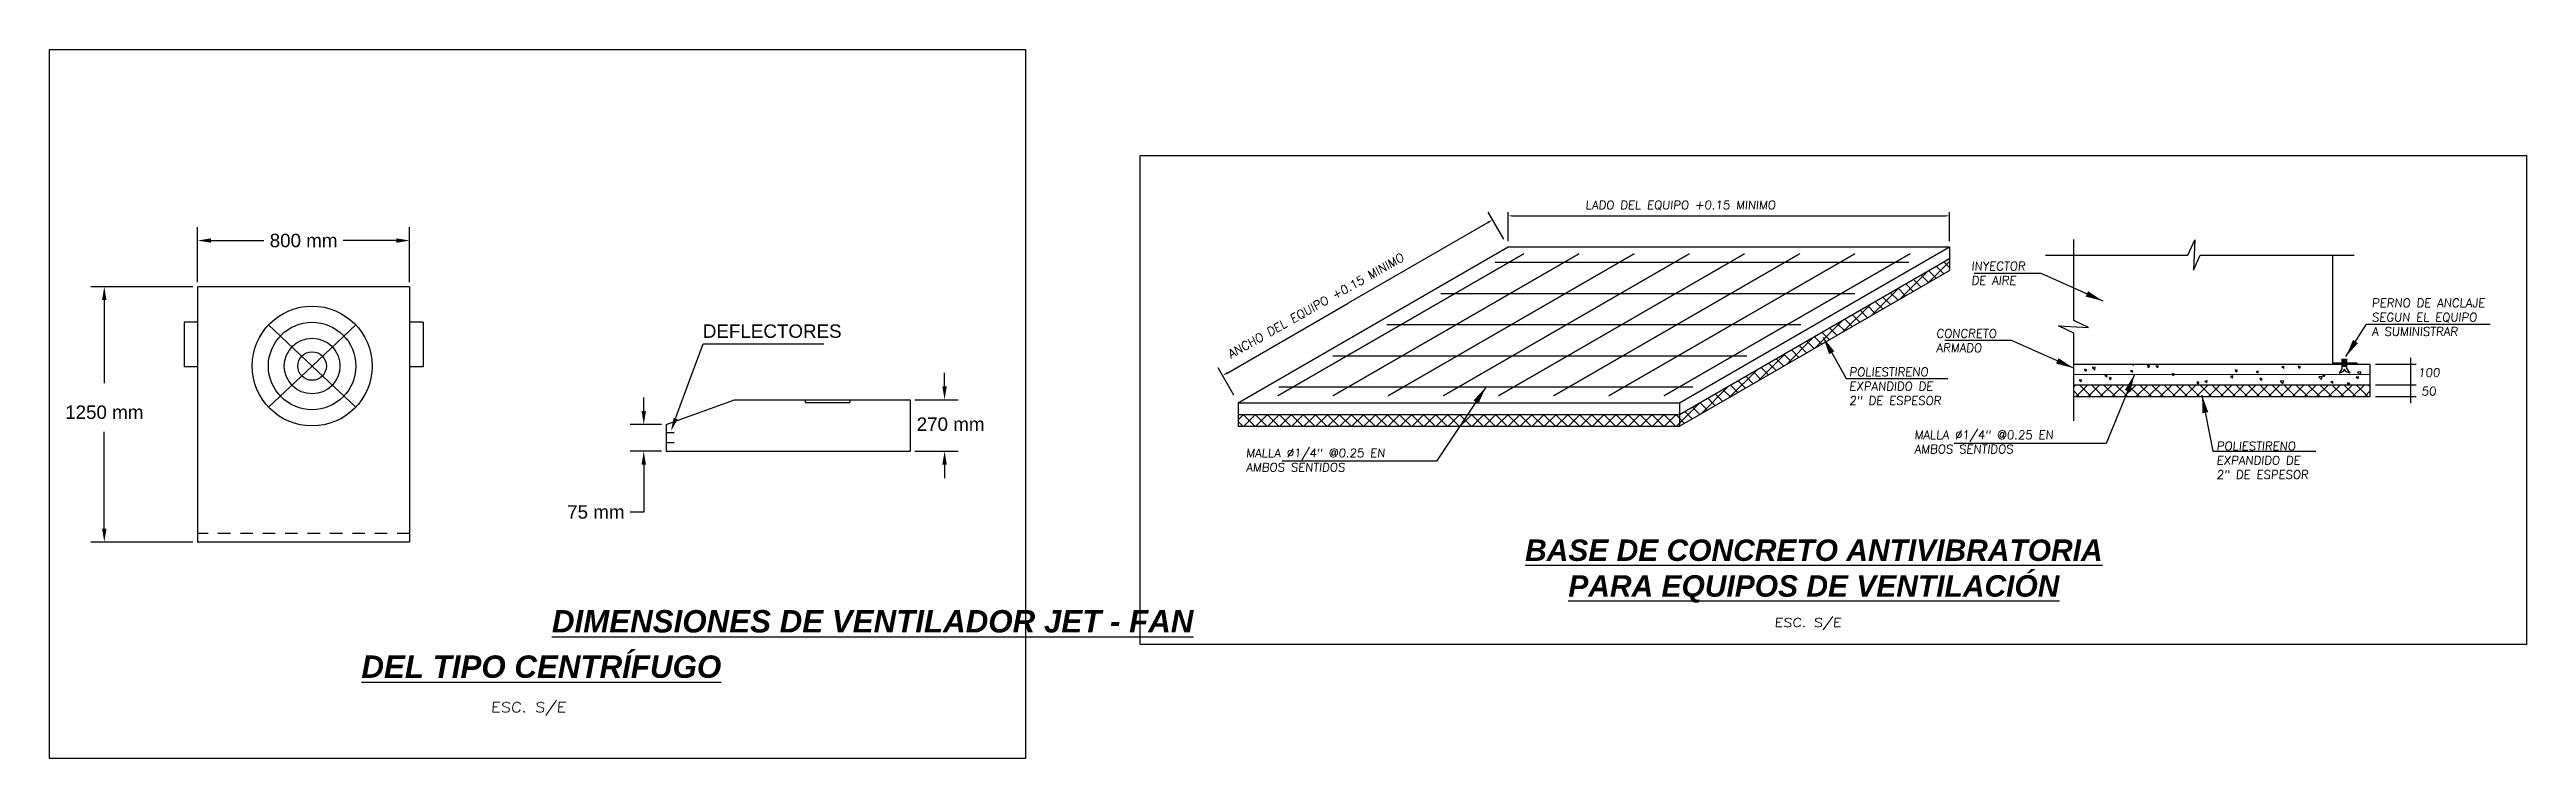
# Model space of a CAD drawing. Header units: millimetres. Extents: x 0 to 226526, y 0 to 8187996.
# Drawn here: x 226500.68 to 226525.55, y 8187959.18 to 8187966.3 of the extents above; entities that cross this region are included whole.
import ezdxf

# ---------------------------------------------------------------- set-up
doc = ezdxf.new("R2010")
doc.units = ezdxf.units.MM
for name, pattern in [('CONTINUA', [0]), ('DASHDOTX2', [2, 1, -0.5, 0, -0.5]), ('HIDDEN', [0.375, 0.25, -0.125]), ('HIDDEN2', [0.1875, 0.125, -0.0625])]:
    doc.linetypes.add(name, pattern=pattern)
for name, color, linetype in [('L-02_CASCO-SEGM', 252, 'HIDDEN'), ('L-03_EQUIP-ACCES', 160, 'Continuous'), ('L-04_EQ-MED-CONT', 191, 'Continuous'), ('L-05_EQ-MED-SEGM', 191, 'HIDDEN2'), ('L-06_EQ-FIN-CONT', 141, 'Continuous'), ('L-12_EJES', 245, 'DASHDOTX2'), ('TX-01_PRIMA', 12, 'Continuous'), ('TX-03_PRINC', 150, 'Continuous')]:
    doc.layers.add(name, color=color, linetype=linetype)
doc.styles.add('M9_NUM-LAM', font='', dxfattribs={"height": 0.35})
doc.styles.add('P-R', font='romans.shx', dxfattribs={"width": 1.2, "oblique": 5, "height": 0.2})
doc.styles.get("Standard").update_dxf_attribs({"font": 'arial.ttf'})
doc.styles.get('M9_NUM-LAM').set_extended_font_data('Zurich UBlkEx BT')
doc.dimstyles.get("Standard").update_dxf_attribs({"dimtxt": 0.18, "dimasz": 0.18, "dimexe": 0.18, "dimexo": 0.0625, "dimgap": 0.09, "dimtad": 0, "dimtih": 1, "dimtoh": 1, "dimdec": 4, "dimzin": 0, "dimdsep": 46, "dimtxsty": 'Standard', "dimcen": 0.09, "dimadec": 0, "dimazin": 0, "dimtfac": 1, "dimtdec": 4, "dimtofl": 0, "dimtmove": 0, "dimatfit": 3, "dimfxl": 1, "dimtolj": 1, "dimtzin": 0, "dimarcsym": 0})

msp = doc.modelspace()

# ---------------------------------------------------------------- texts
at = {"layer": 'L-03_EQUIP-ACCES', "ltscale": 1.5, "style": 'P-R', "oblique": 5, "width": 1.2}
for height, p in [(0.08907, (226518.0004, 8187960.4986, 0.762)), (0.10021, (226505.1075, 8187959.6425, 0.7556))]:
    msp.add_text('ESC. S/E', height=height, dxfattribs=at).set_placement(p)
at = {"layer": 'TX-01_PRIMA', "ltscale": 1.5, "char_height": 0.0862, "attachment_point": 1, "style": 'P-R'}
for s, insert in [('{\\Fromans.shx|c0;LADO DEL EQUIPO +0.15 MINIMO}', (226516.1032, 8187964.7804)), ('{\\Fromans.shx|c0;INYECTOR\\PDE AIRE}', (226519.9784, 8187964.1662)), ('{\\Fromans.shx|c0;PERNO DE ANCLAJE\\PSEGUN EL EQUIPO\\PA SUMINISTRAR}', (226524.0009, 8187963.7967)), ('{\\Fromans|c0;CONCRETO\\PARMADO}', (226519.6262, 8187963.4893)), ('{\\Fromans|c0;POLIESTIRENO\\PEXPANDIDO DE\\P2" DE ESPESOR}', (226518.7523, 8187963.1033)), ('{\\Fromans.shx|c0;100}', (226524.4643, 8187963.0965)), ('{\\Fromans.shx|c0;50}', (226524.4997, 8187962.9109)), ('{\\Fromans.shx|c0;MALLA %%C1/4" @0.25 EN\\PAMBOS SENTIDOS}', (226519.4065, 8187962.4719)), ('{\\Fromans.shx|c0;POLIESTIRENO\\PEXPANDIDO DE\\P2" DE ESPESOR}', (226522.4413, 8187962.3596)), ('{\\Fromans.shx|c0;MALLA %%C1/4" @0.25 EN\\PAMBOS SENTIDOS}', (226512.6941, 8187962.2893))]:
    msp.add_mtext(s, dxfattribs=dict(at, insert=insert))
at = {"layer": 'TX-01_PRIMA', "char_height": 0.135, "attachment_point": 5}
for s, insert in [('\\A1;800 mm', (226503.2284, 8187964.3802)), ('\\A1;DEFLECTORES', (226507.9355, 8187963.4695)), ('\\A1;1250 mm', (226501.2266, 8187962.6551)), ('\\A1;270 mm', (226509.727, 8187962.535)), ('\\A1;75 mm', (226506.1639, 8187961.653))]:
    msp.add_mtext(s, dxfattribs=dict(at, insert=insert))
at = {"layer": 'TX-01_PRIMA', "ltscale": 1.5, "insert": (226512.5, 8187963.2684), "char_height": 0.0862, "attachment_point": 1, "rotation": 29.51123, "style": 'P-R'}
msp.add_mtext('{\\Fromans|c0;ANCHO DEL EQUIPO +0.15 MINIMO}', dxfattribs=at)
at = {"layer": 'TX-03_PRINC', "ltscale": 1.5, "style": 'M9_NUM-LAM'}
for s, insert, char_height, attachment_point in [('{\\fArial|b1|i1|c0|p34;\\LBASE DE CONCRETO ANTIVIBRATORIA\\PPARA EQUIPOS DE VENTILACIÓN}', (226518.3973, 8187961.3775, -0.0001), 0.215425, 2), ('\\pxqc;{\\fArial|b1|i1|c0|p34;\\LDIMENSIONES DE VENTILADOR JET - FAN}', (226505.7224, 8187960.6682), 0.225, 1), ('{\\fArial|b1|i1|c0|p34;\\LDEL TIPO CENTRÍFUGO}', (226503.809, 8187960.2124), 0.225, 1)]:
    msp.add_mtext(s, dxfattribs=dict(at, insert=insert, char_height=char_height, attachment_point=attachment_point))

# ---------------------------------------------------------------- linework, layer by layer
at = {"layer": 'L-02_CASCO-SEGM', "linetype": 'CONTINUA'}
for p, q in [((226521.1384, 8187963.082), (226521.1177, 8187963.0889)), ((226521.1269, 8187963.065), (226521.1177, 8187963.0889)), ((226521.1269, 8187963.065), (226521.1384, 8187963.082)), ((226521.224, 8187963.1089), (226521.1915, 8187963.1052)), ((226521.2192, 8187963.0786), (226521.1915, 8187963.1052)), ((226521.2192, 8187963.0786), (226521.2239, 8187963.1089)), ((226521.5983, 8187963.0751), (226521.5769, 8187963.0711)), ((226521.6084, 8187963.1238), (226521.5947, 8187963.137)), ((226521.5965, 8187963.0547), (226521.5983, 8187963.0751)), ((226521.6084, 8187963.1238), (226521.6104, 8187963.137)), ((226521.7711, 8187963.1197), (226521.7505, 8187963.1266)), ((226521.7597, 8187963.1027), (226521.7505, 8187963.1266)), ((226521.7597, 8187963.1027), (226521.7711, 8187963.1197)), ((226521.8552, 8187963.1225), (226521.8338, 8187963.1185)), ((226521.8534, 8187963.1021), (226521.8338, 8187963.1185)), ((226521.8534, 8187963.1021), (226521.8552, 8187963.1225)), ((226522.6515, 8187963.0742), (226522.6308, 8187963.0812)), ((226522.64, 8187963.0572), (226522.6308, 8187963.0812)), ((226522.64, 8187963.0572), (226522.6515, 8187963.0742)), ((226523.118, 8187963.1144), (226523.0966, 8187963.1105)), ((226523.1162, 8187963.094), (226523.0966, 8187963.1105)), ((226523.1162, 8187963.094), (226523.118, 8187963.1144)), ((226523.2842, 8187963.1119), (226523.2636, 8187963.1188)), ((226523.2727, 8187963.0949), (226523.2636, 8187963.1188)), ((226523.2727, 8187963.0949), (226523.2842, 8187963.1119)), ((226523.9055, 8187963.1326), (226523.9038, 8187963.137)), ((226523.9055, 8187963.1326), (226523.9085, 8187963.137)), ((226521.0846, 8187962.9803), (226521.0632, 8187962.9764)), ((226521.0828, 8187962.9599), (226521.0632, 8187962.9764)), ((226521.0828, 8187962.9599), (226521.0846, 8187962.9803)), ((226521.3415, 8187963.0277), (226521.32, 8187963.0238)), ((226521.3397, 8187963.0073), (226521.32, 8187963.0238)), ((226521.3397, 8187963.0073), (226521.3415, 8187963.0277)), ((226521.386, 8187962.9989), (226521.3654, 8187963.0058)), ((226521.3745, 8187962.9819), (226521.3654, 8187963.0058)), ((226521.3745, 8187962.9819), (226521.386, 8187962.9989)), ((226521.5965, 8187963.0547), (226521.5769, 8187963.0711)), ((226522.0187, 8187963.0366), (226521.9981, 8187963.0435)), ((226522.0073, 8187963.0196), (226521.9981, 8187963.0435)), ((226522.0073, 8187963.0196), (226522.0187, 8187963.0366)), ((226522.2664, 8187962.9535), (226522.2457, 8187962.9604)), ((226522.2549, 8187962.9365), (226522.2457, 8187962.9604)), ((226522.2549, 8187962.9365), (226522.2664, 8187962.9535)), ((226522.3457, 8187962.9519), (226522.326, 8187962.9684)), ((226522.3475, 8187962.9723), (226522.3261, 8187962.9684)), ((226522.3457, 8187962.9519), (226522.3475, 8187962.9723)), ((226522.6043, 8187963.0197), (226522.5829, 8187963.0157)), ((226522.6025, 8187962.9993), (226522.5829, 8187963.0157)), ((226522.6025, 8187962.9993), (226522.6043, 8187963.0197)), ((226522.8612, 8187963.0671), (226522.8398, 8187963.0631)), ((226522.8594, 8187963.0467), (226522.8398, 8187963.0631)), ((226522.8594, 8187963.0467), (226522.8612, 8187963.0671)), ((226522.8991, 8187962.9911), (226522.8785, 8187962.9981)), ((226522.8876, 8187962.9742), (226522.8785, 8187962.9981)), ((226522.8876, 8187962.9742), (226522.8991, 8187962.9911)), ((226523.1132, 8187962.9709), (226523.0808, 8187962.9671)), ((226523.1085, 8187962.9405), (226523.0808, 8187962.9671)), ((226523.1085, 8187962.9405), (226523.1132, 8187962.9709)), ((226523.5024, 8187963.0161), (226523.47, 8187963.0124)), ((226523.4977, 8187962.9858), (226523.47, 8187963.0124)), ((226523.4977, 8187962.9858), (226523.5024, 8187963.0161)), ((226523.5318, 8187963.0288), (226523.5112, 8187963.0357)), ((226523.5204, 8187963.0118), (226523.5112, 8187963.0357)), ((226523.5204, 8187963.0118), (226523.5318, 8187963.0288)), ((226523.6103, 8187962.9643), (226523.5889, 8187962.9603)), ((226523.6085, 8187962.9439), (226523.5889, 8187962.9603)), ((226523.6085, 8187962.9439), (226523.6103, 8187962.9643)), ((226523.7795, 8187962.9457), (226523.7588, 8187962.9526)), ((226523.7667, 8187962.9321), (226523.7588, 8187962.9526)), ((226523.7703, 8187962.9321), (226523.7795, 8187962.9457)), ((226523.8672, 8187963.0117), (226523.8458, 8187963.0077)), ((226523.8654, 8187962.9912), (226523.8458, 8187963.0077)), ((226523.8916, 8187963.0614), (226523.8591, 8187963.0576)), ((226523.8869, 8187963.031), (226523.8591, 8187963.0576)), ((226523.8654, 8187962.9912), (226523.8672, 8187963.0117)), ((226523.8869, 8187963.031), (226523.8916, 8187963.0614))]:
    msp.add_line(p, q, dxfattribs=at)
at = {"layer": 'L-03_EQUIP-ACCES'}
for p, q in [((226512.6157, 8187962.7512), (226515.3278, 8187964.317)), ((226515.3278, 8187964.317), (226519.761, 8187964.317)), ((226517.0489, 8187962.7512), (226519.761, 8187964.317)), ((226517.0489, 8187962.5146), (226519.761, 8187964.0804)), ((226519.761, 8187964.317), (226519.761, 8187964.0804)), ((226504.2934, 8187963.9164), (226502.1634, 8187963.9164)), ((226502.1634, 8187963.9164), (226502.1634, 8187961.3508)), ((226504.2934, 8187963.9164), (226504.2934, 8187961.3508)), ((226502.0284, 8187963.56), (226502.0284, 8187963.1118)), ((226502.1634, 8187963.56), (226502.0284, 8187963.56)), ((226504.4284, 8187963.56), (226504.2934, 8187963.56)), ((226504.4284, 8187963.56), (226504.4284, 8187963.1118)), ((226502.1634, 8187963.1118), (226502.0284, 8187963.1118)), ((226504.4284, 8187963.1118), (226504.2934, 8187963.1118)), ((226523.6094, 8187963.137), (226523.9859, 8187963.137)), ((226523.9859, 8187962.9321), (226523.9859, 8187963.137)), ((226523.9859, 8187962.8138), (226523.9859, 8187962.9321)), ((226506.871, 8187962.5323), (226507.555, 8187962.7813)), ((226507.555, 8187962.7813), (226509.3209, 8187962.7813)), ((226508.2654, 8187962.7813), (226508.2654, 8187962.7531)), ((226508.2654, 8187962.7531), (226508.7136, 8187962.7531)), ((226508.7136, 8187962.7813), (226508.7136, 8187962.7531)), ((226509.3209, 8187962.7813), (226509.3209, 8187962.2642)), ((226512.6157, 8187962.7512), (226517.0489, 8187962.7512)), ((226512.6157, 8187962.7512), (226512.6157, 8187962.5146)), ((226517.0489, 8187962.7512), (226517.0489, 8187962.5146)), ((226521.0074, 8187962.8138), (226523.9859, 8187962.8138)), ((226506.871, 8187962.5323), (226506.871, 8187962.2642)), ((226512.6157, 8187962.5146), (226517.0489, 8187962.5146)), ((226506.871, 8187962.2642), (226509.3209, 8187962.2642)), ((226504.2934, 8187961.3508), (226502.1634, 8187961.3508))]:
    msp.add_line(p, q, dxfattribs=at)
msp.add_lwpolyline([(226521.0074, 8187963.137), (226523.6094, 8187963.137), (226523.6094, 8187964.2318)], dxfattribs=at)
at = {"layer": 'L-04_EQ-MED-CONT'}
for p, q in [((226517.0489, 8187962.6329), (226519.761, 8187964.1987)), ((226521.0074, 8187962.9321), (226523.9859, 8187962.9321)), ((226512.6157, 8187962.6329), (226517.0489, 8187962.6329))]:
    msp.add_line(p, q, dxfattribs=at)
for points in [[(226500.6768, 8187966.299), (226510.4783, 8187966.299), (226510.4783, 8187959.1776), (226500.6768, 8187959.1776)], [(226511.63, 8187965.2329), (226525.5548, 8187965.2329), (226525.5548, 8187960.3219), (226511.63, 8187960.3219)]]:
    msp.add_lwpolyline(points, close=True, dxfattribs=at)
at = {"layer": 'L-04_EQ-MED-CONT', "color": 191, "linetype": 'HIDDEN2', "ltscale": 0.09, "const_width": 0.0133}
for points in [[(226513.0111, 8187962.8195), (226515.4866, 8187964.2487)], [(226513.5652, 8187962.8195), (226516.0408, 8187964.2487)], [(226514.1194, 8187962.8195), (226516.5949, 8187964.2487)], [(226514.6735, 8187962.8195), (226517.149, 8187964.2487)], [(226515.1932, 8187964.1604), (226519.3532, 8187964.1604)], [(226515.2277, 8187962.8195), (226517.7032, 8187964.2487)], [(226515.7818, 8187962.8195), (226518.2573, 8187964.2487)], [(226516.336, 8187962.8195), (226518.8115, 8187964.2487)], [(226516.8901, 8187962.8195), (226519.3656, 8187964.2487)], [(226514.6508, 8187963.8473), (226518.8108, 8187963.8473)], [(226514.1084, 8187963.5341), (226518.2684, 8187963.5341)], [(226513.566, 8187963.2209), (226517.7259, 8187963.2209)], [(226513.0235, 8187962.9078), (226517.1835, 8187962.9078)]]:
    msp.add_lwpolyline(points, dxfattribs=at)
at = {"layer": 'L-04_EQ-MED-CONT'}
msp.add_circle((226503.3142, 8187963.1198), 0.6018, dxfattribs=at)
at = {"layer": 'L-05_EQ-MED-SEGM'}
for p, q in [((226506.871, 8187962.4526), (226506.9509, 8187962.4526)), ((226506.871, 8187962.353), (226506.9509, 8187962.353)), ((226504.2934, 8187961.4364), (226502.1634, 8187961.4364))]:
    msp.add_line(p, q, dxfattribs=at)
at = {"layer": 'L-06_EQ-FIN-CONT'}
for p, q in [((226515.2834, 8187964.394), (226515.1264, 8187964.6659)), ((226515.3278, 8187964.374), (226515.3278, 8187964.6652)), ((226515.3647, 8187964.6284), (226519.7241, 8187964.6284)), ((226519.761, 8187964.374), (226519.761, 8187964.6652)), ((226502.1634, 8187963.9633), (226502.1634, 8187964.5152)), ((226502.2984, 8187964.3802), (226502.8308, 8187964.3802)), ((226504.1584, 8187964.3802), (226503.626, 8187964.3802)), ((226504.2934, 8187963.9633), (226504.2934, 8187964.5152)), ((226515.1195, 8187964.5592), (226513.7185, 8187963.7503)), ((226519.2614, 8187963.792), (226519.5413, 8187964.0719)), ((226519.547, 8187963.9569), (226519.761, 8187964.1709)), ((226519.6256, 8187964.0023), (226519.5506, 8187964.0772)), ((226519.7021, 8187964.0464), (226519.6271, 8187964.1214)), ((226519.761, 8187964.1083), (226519.7037, 8187964.1656)), ((226502.1165, 8187963.9164), (226501.0916, 8187963.9164)), ((226518.9757, 8187963.627), (226519.2556, 8187963.9069)), ((226519.2429, 8187963.7813), (226519.1679, 8187963.8563)), ((226519.3194, 8187963.8255), (226519.2444, 8187963.9005)), ((226519.396, 8187963.8697), (226519.321, 8187963.9447)), ((226519.4725, 8187963.9139), (226519.3975, 8187963.9889)), ((226519.5491, 8187963.9581), (226519.4741, 8187964.0331)), ((226501.2266, 8187963.7814), (226501.2266, 8187962.9481)), ((226512.5101, 8187963.0527), (226513.7185, 8187963.7503)), ((226518.4044, 8187963.2972), (226518.6843, 8187963.5771)), ((226518.6901, 8187963.4621), (226518.9699, 8187963.742)), ((226518.7837, 8187963.5162), (226518.7087, 8187963.5912)), ((226518.8602, 8187963.5603), (226518.7852, 8187963.6353)), ((226518.9367, 8187963.6045), (226518.8617, 8187963.6795)), ((226519.0133, 8187963.6487), (226518.9383, 8187963.7237)), ((226519.0898, 8187963.6929), (226519.0148, 8187963.7679)), ((226519.1664, 8187963.7371), (226519.0914, 8187963.8121)), ((226503.3142, 8187963.1198), (226502.8757, 8187963.532)), ((226503.3142, 8187963.1198), (226503.7527, 8187963.532)), ((226506.966, 8187962.6034), (226507.2427, 8187963.3418)), ((226507.2427, 8187963.3418), (226508.4534, 8187963.3418)), ((226518.1188, 8187963.1323), (226518.3986, 8187963.4122)), ((226518.3244, 8187963.251), (226518.2494, 8187963.326)), ((226518.401, 8187963.2952), (226518.326, 8187963.3702)), ((226518.4775, 8187963.3394), (226518.4025, 8187963.4144)), ((226518.554, 8187963.3836), (226518.479, 8187963.4586)), ((226518.6306, 8187963.4278), (226518.5556, 8187963.5028)), ((226518.7071, 8187963.472), (226518.6321, 8187963.547)), ((226503.3142, 8187963.1198), (226502.8757, 8187962.7076)), ((226503.3142, 8187963.1198), (226503.7527, 8187962.7076)), ((226512.5713, 8187962.8282), (226512.4143, 8187963.1)), ((226517.5475, 8187962.8024), (226517.8273, 8187963.0823)), ((226517.8331, 8187962.9674), (226518.113, 8187963.2472)), ((226517.9417, 8187963.0301), (226517.8667, 8187963.1051)), ((226518.0182, 8187963.0743), (226517.9433, 8187963.1492)), ((226518.0948, 8187963.1184), (226518.0198, 8187963.1934)), ((226518.1713, 8187963.1626), (226518.0963, 8187963.2376)), ((226518.2479, 8187963.2068), (226518.1729, 8187963.2818)), ((226523.6094, 8187963.1508), (226523.8511, 8187963.1508)), ((226523.7014, 8187963.0901), (226523.6728, 8187963.0465)), ((226523.7014, 8187963.1895), (226523.7014, 8187963.1508)), ((226523.7014, 8187963.1895), (226523.7505, 8187963.1895)), ((226523.7014, 8187963.1817), (226523.7505, 8187963.1817)), ((226523.7014, 8187963.1739), (226523.7505, 8187963.1739)), ((226523.7014, 8187963.1661), (226523.7505, 8187963.1661)), ((226523.7014, 8187963.1582), (226523.7505, 8187963.1582)), ((226523.7014, 8187963.137), (226523.7014, 8187963.0901)), ((226523.7014, 8187963.1347), (226523.7505, 8187963.1347)), ((226523.7014, 8187963.1269), (226523.7505, 8187963.1269)), ((226523.7014, 8187963.1191), (226523.7505, 8187963.1191)), ((226523.7137, 8187963.0656), (226523.726, 8187963.0874)), ((226523.7383, 8187963.0656), (226523.726, 8187963.0874)), ((226523.7505, 8187963.1508), (226523.7505, 8187963.1895)), ((226523.7505, 8187963.0901), (226523.7505, 8187963.137)), ((226523.7505, 8187963.0901), (226523.7792, 8187963.0465)), ((226523.8511, 8187963.1508), (226523.8511, 8187963.137)), ((226524.0392, 8187963.137), (226524.4482, 8187963.137)), ((226524.3949, 8187962.8654), (226524.3949, 8187963.2037)), ((226509.6664, 8187962.9163), (226509.6664, 8187963.0513)), ((226517.2618, 8187962.6375), (226517.5417, 8187962.9174)), ((226517.4825, 8187962.7649), (226517.4075, 8187962.8399)), ((226517.559, 8187962.8091), (226517.484, 8187962.8841)), ((226517.6355, 8187962.8533), (226517.5606, 8187962.9283)), ((226517.7121, 8187962.8975), (226517.6371, 8187962.9725)), ((226517.7886, 8187962.9417), (226517.7136, 8187963.0167)), ((226517.8652, 8187962.9859), (226517.7902, 8187963.0609)), ((226521.0074, 8187962.9097), (226521.0298, 8187962.9321)), ((226521.0635, 8187962.8138), (226521.0074, 8187962.8699)), ((226521.0322, 8187962.8138), (226521.1505, 8187962.9321)), ((226521.1842, 8187962.8138), (226521.0659, 8187962.9321)), ((226521.153, 8187962.8138), (226521.2713, 8187962.9321)), ((226521.3049, 8187962.8138), (226521.1867, 8187962.9321)), ((226521.2737, 8187962.8138), (226521.392, 8187962.9321)), ((226521.4257, 8187962.8138), (226521.3074, 8187962.9321)), ((226521.3944, 8187962.8138), (226521.5127, 8187962.9321)), ((226521.5464, 8187962.8138), (226521.4281, 8187962.9321)), ((226521.5152, 8187962.8138), (226521.6335, 8187962.9321)), ((226521.6671, 8187962.8138), (226521.5488, 8187962.9321)), ((226521.6359, 8187962.8138), (226521.7542, 8187962.9321)), ((226521.7879, 8187962.8138), (226521.6696, 8187962.9321)), ((226521.7566, 8187962.8138), (226521.8749, 8187962.9321)), ((226521.9086, 8187962.8138), (226521.7903, 8187962.9321)), ((226521.8774, 8187962.8138), (226521.9957, 8187962.9321)), ((226522.0293, 8187962.8138), (226521.911, 8187962.9321)), ((226521.9981, 8187962.8138), (226522.1164, 8187962.9321)), ((226522.1501, 8187962.8138), (226522.0318, 8187962.9321)), ((226522.1188, 8187962.8138), (226522.2371, 8187962.9321)), ((226522.2708, 8187962.8138), (226522.1525, 8187962.9321)), ((226522.2396, 8187962.8138), (226522.3578, 8187962.9321)), ((226522.3915, 8187962.8138), (226522.2732, 8187962.9321)), ((226522.3603, 8187962.8138), (226522.4786, 8187962.9321)), ((226522.5123, 8187962.8138), (226522.394, 8187962.9321)), ((226522.481, 8187962.8138), (226522.5993, 8187962.9321)), ((226522.633, 8187962.8138), (226522.5147, 8187962.9321)), ((226522.6017, 8187962.8138), (226522.72, 8187962.9321)), ((226522.7537, 8187962.8138), (226522.6354, 8187962.9321)), ((226522.7225, 8187962.8138), (226522.8408, 8187962.9321)), ((226522.8744, 8187962.8138), (226522.7562, 8187962.9321)), ((226522.8432, 8187962.8138), (226522.9615, 8187962.9321)), ((226522.9952, 8187962.8138), (226522.8769, 8187962.9321)), ((226522.9639, 8187962.8138), (226523.0822, 8187962.9321)), ((226523.1159, 8187962.8138), (226522.9976, 8187962.9321)), ((226523.0847, 8187962.8138), (226523.203, 8187962.9321)), ((226523.2366, 8187962.8138), (226523.1183, 8187962.9321)), ((226523.2054, 8187962.8138), (226523.3237, 8187962.9321)), ((226523.3574, 8187962.8138), (226523.2391, 8187962.9321)), ((226523.3261, 8187962.8138), (226523.4444, 8187962.9321)), ((226523.4781, 8187962.8138), (226523.3598, 8187962.9321)), ((226523.4469, 8187962.8138), (226523.5652, 8187962.9321)), ((226523.5988, 8187962.8138), (226523.4805, 8187962.9321)), ((226523.5676, 8187962.8138), (226523.6859, 8187962.9321)), ((226523.7196, 8187962.8138), (226523.6013, 8187962.9321)), ((226523.6728, 8187963.0465), (226523.7137, 8187963.0656)), ((226523.6883, 8187962.8138), (226523.8066, 8187962.9321)), ((226523.8403, 8187962.8138), (226523.722, 8187962.9321)), ((226523.7792, 8187963.0465), (226523.7383, 8187963.0656)), ((226523.8091, 8187962.8138), (226523.9273, 8187962.9321)), ((226523.961, 8187962.8138), (226523.8427, 8187962.9321)), ((226523.9298, 8187962.8138), (226523.9859, 8187962.8699)), ((226523.9859, 8187962.9097), (226523.9635, 8187962.9321)), ((226524.0392, 8187962.9321), (226524.4482, 8187962.9321)), ((226524.0392, 8187962.9321), (226524.4482, 8187962.9321)), ((226524.3949, 8187962.7471), (226524.3949, 8187962.9988)), ((226506.645, 8187962.6673), (226506.645, 8187962.8023)), ((226509.3678, 8187962.7813), (226509.8014, 8187962.7813)), ((226512.6157, 8187962.5792), (226512.6694, 8187962.6329)), ((226512.7828, 8187962.5146), (226512.6645, 8187962.6329)), ((226512.6718, 8187962.5146), (226512.7901, 8187962.6329)), ((226512.9035, 8187962.5146), (226512.7853, 8187962.6329)), ((226512.7926, 8187962.5146), (226512.9109, 8187962.6329)), ((226513.0243, 8187962.5146), (226512.906, 8187962.6329)), ((226512.9133, 8187962.5146), (226513.0316, 8187962.6329)), ((226513.145, 8187962.5146), (226513.0267, 8187962.6329)), ((226513.034, 8187962.5146), (226513.1523, 8187962.6329)), ((226513.2657, 8187962.5146), (226513.1474, 8187962.6329)), ((226513.1548, 8187962.5146), (226513.2731, 8187962.6329)), ((226513.3865, 8187962.5146), (226513.2682, 8187962.6329)), ((226513.2755, 8187962.5146), (226513.3938, 8187962.6329)), ((226513.5072, 8187962.5146), (226513.3889, 8187962.6329)), ((226513.3962, 8187962.5146), (226513.5145, 8187962.6329)), ((226513.6279, 8187962.5146), (226513.5096, 8187962.6329)), ((226513.517, 8187962.5146), (226513.6352, 8187962.6329)), ((226513.7487, 8187962.5146), (226513.6304, 8187962.6329)), ((226513.6377, 8187962.5146), (226513.756, 8187962.6329)), ((226513.8694, 8187962.5146), (226513.7511, 8187962.6329)), ((226513.7584, 8187962.5146), (226513.8767, 8187962.6329)), ((226513.9901, 8187962.5146), (226513.8718, 8187962.6329)), ((226513.8791, 8187962.5146), (226513.9974, 8187962.6329)), ((226514.1109, 8187962.5146), (226513.9926, 8187962.6329)), ((226513.9999, 8187962.5146), (226514.1182, 8187962.6329)), ((226514.2316, 8187962.5146), (226514.1133, 8187962.6329)), ((226514.1206, 8187962.5146), (226514.2389, 8187962.6329)), ((226514.3523, 8187962.5146), (226514.234, 8187962.6329)), ((226514.2413, 8187962.5146), (226514.3596, 8187962.6329)), ((226514.473, 8187962.5146), (226514.3548, 8187962.6329)), ((226514.3621, 8187962.5146), (226514.4804, 8187962.6329)), ((226514.5938, 8187962.5146), (226514.4755, 8187962.6329)), ((226514.4828, 8187962.5146), (226514.6011, 8187962.6329)), ((226514.7145, 8187962.5146), (226514.5962, 8187962.6329)), ((226514.6035, 8187962.5146), (226514.7218, 8187962.6329)), ((226514.8352, 8187962.5146), (226514.7169, 8187962.6329)), ((226514.7243, 8187962.5146), (226514.8426, 8187962.6329)), ((226514.956, 8187962.5146), (226514.8377, 8187962.6329)), ((226514.845, 8187962.5146), (226514.9633, 8187962.6329)), ((226515.0767, 8187962.5146), (226514.9584, 8187962.6329)), ((226514.9657, 8187962.5146), (226515.084, 8187962.6329)), ((226515.1974, 8187962.5146), (226515.0791, 8187962.6329)), ((226515.0865, 8187962.5146), (226515.2048, 8187962.6329)), ((226515.3182, 8187962.5146), (226515.1999, 8187962.6329)), ((226515.2072, 8187962.5146), (226515.3255, 8187962.6329)), ((226515.4389, 8187962.5146), (226515.3206, 8187962.6329)), ((226515.3279, 8187962.5146), (226515.4462, 8187962.6329)), ((226515.5596, 8187962.5146), (226515.4413, 8187962.6329)), ((226515.4487, 8187962.5146), (226515.5669, 8187962.6329)), ((226515.6804, 8187962.5146), (226515.5621, 8187962.6329)), ((226515.5694, 8187962.5146), (226515.6877, 8187962.6329)), ((226515.8011, 8187962.5146), (226515.6828, 8187962.6329)), ((226515.6901, 8187962.5146), (226515.8084, 8187962.6329)), ((226515.9218, 8187962.5146), (226515.8035, 8187962.6329)), ((226515.8108, 8187962.5146), (226515.9291, 8187962.6329)), ((226516.0425, 8187962.5146), (226515.9243, 8187962.6329)), ((226515.9316, 8187962.5146), (226516.0499, 8187962.6329)), ((226516.1633, 8187962.5146), (226516.045, 8187962.6329)), ((226516.0523, 8187962.5146), (226516.1706, 8187962.6329)), ((226516.284, 8187962.5146), (226516.1657, 8187962.6329)), ((226516.173, 8187962.5146), (226516.2913, 8187962.6329)), ((226516.4047, 8187962.5146), (226516.2865, 8187962.6329)), ((226516.2938, 8187962.5146), (226516.4121, 8187962.6329)), ((226516.5255, 8187962.5146), (226516.4072, 8187962.6329)), ((226516.4145, 8187962.5146), (226516.5328, 8187962.6329)), ((226516.6462, 8187962.5146), (226516.5279, 8187962.6329)), ((226516.5352, 8187962.5146), (226516.6535, 8187962.6329)), ((226516.7669, 8187962.5146), (226516.6486, 8187962.6329)), ((226516.656, 8187962.5146), (226516.7743, 8187962.6329)), ((226516.8877, 8187962.5146), (226516.7694, 8187962.6329)), ((226516.7767, 8187962.5146), (226516.895, 8187962.6329)), ((226517.0084, 8187962.5146), (226516.8901, 8187962.6329)), ((226516.8974, 8187962.5146), (226517.0157, 8187962.6329)), ((226517.0489, 8187962.5948), (226517.0108, 8187962.6329)), ((226517.0489, 8187962.5453), (226517.256, 8187962.7525)), ((226517.0998, 8187962.544), (226517.0489, 8187962.5948)), ((226517.1763, 8187962.5882), (226517.1013, 8187962.6631)), ((226517.2528, 8187962.6323), (226517.1779, 8187962.7073)), ((226517.3294, 8187962.6765), (226517.2544, 8187962.7515)), ((226517.4059, 8187962.7207), (226517.3309, 8187962.7957)), ((226524.0392, 8187962.8138), (226524.4482, 8187962.8138)), ((226501.2266, 8187961.4858), (226501.2266, 8187962.4596)), ((226506.8242, 8187962.5323), (226506.51, 8187962.5323)), ((226517.0182, 8187962.5146), (226517.0489, 8187962.5453)), ((226506.8242, 8187962.2642), (226506.51, 8187962.2642)), ((226506.645, 8187962.1292), (226506.645, 8187961.653)), ((226509.3678, 8187962.2642), (226509.8014, 8187962.2642)), ((226509.6664, 8187962.1292), (226509.6664, 8187961.9942)), ((226506.645, 8187961.653), (226506.51, 8187961.653)), ((226502.1165, 8187961.3508), (226501.0916, 8187961.3508))]:
    msp.add_line(p, q, dxfattribs=at)
at = {"layer": 'L-06_EQ-FIN-CONT', "color": 253}
msp.add_line((226512.6621, 8187962.5146), (226512.6157, 8187962.5609), dxfattribs=at)
at = {"layer": 'L-06_EQ-FIN-CONT'}
for points in [[(226520.7234, 8187964.2333), (226522.1525, 8187964.2333), (226522.2248, 8187964.3874), (226522.2103, 8187964.0839), (226522.2778, 8187964.2333), (226523.8247, 8187964.2333)], [(226521.0074, 8187962.5703), (226521.0074, 8187963.4504), (226520.8533, 8187963.5227), (226521.1567, 8187963.5082), (226521.0074, 8187963.5758), (226521.0074, 8187964.3899)]]:
    msp.add_lwpolyline(points, dxfattribs=at)
for radius in [0.4392, 0.2799, 0.1434]:
    msp.add_circle((226503.3142, 8187963.1198), radius, dxfattribs=at)
for points in [[(226515.1146, 8187964.5678), (226515.1245, 8187964.5507), (226515.1709, 8187964.5889)], [(226515.3647, 8187964.6345), (226515.3647, 8187964.6222), (226515.3278, 8187964.6284)], [(226519.7241, 8187964.6345), (226519.7241, 8187964.6222), (226519.761, 8187964.6284)], [(226502.2984, 8187964.4027), (226502.2984, 8187964.3577), (226502.1634, 8187964.3802)], [(226504.1584, 8187964.4027), (226504.1584, 8187964.3577), (226504.2934, 8187964.3802)], [(226501.2041, 8187963.7814), (226501.2491, 8187963.7814), (226501.2266, 8187963.9164)], [(226509.6439, 8187962.9163), (226509.6889, 8187962.9163), (226509.6664, 8187962.7813)], [(226512.5052, 8187963.0612), (226512.5151, 8187963.0441), (226512.4588, 8187963.023)], [(226506.6225, 8187962.6673), (226506.6675, 8187962.6673), (226506.645, 8187962.5323)], [(226506.9871, 8187962.5862), (226506.945, 8187962.602), (226506.9187, 8187962.4677)], [(226506.6225, 8187962.1292), (226506.6675, 8187962.1292), (226506.645, 8187962.2642)], [(226509.6439, 8187962.1292), (226509.6889, 8187962.1292), (226509.6664, 8187962.2642)], [(226501.2041, 8187961.4858), (226501.2491, 8187961.4858), (226501.2266, 8187961.3508)]]:
    msp.add_solid(points, dxfattribs=at)
at = {"layer": 'L-12_EJES', "linetype": 'CONTINUA', "const_width": 0.00922}
msp.add_lwpolyline([(226523.9859, 8187963.0346), (226521.0074, 8187963.0346)], dxfattribs=at)

msp.set_redraw_order([(e.dxf.handle, doc.entitydb.next_handle()) for e in msp.query("TEXT MTEXT ATTDEF DIMENSION ARC_DIMENSION")])  # texts and dimensions are drawn at this point

# ---------------------------------------------------------------- leaders
at = {"layer": 'L-06_EQ-FIN-CONT'}
for points in [[(226521.3033, 8187963.7716), (226520.6792, 8187964.0505), (226520.0086, 8187964.0505)], [(226518.4896, 8187963.4104), (226518.7214, 8187962.9939), (226519.7445, 8187962.9939)], [(226521.0074, 8187963.0978), (226520.3833, 8187963.3767), (226519.7127, 8187963.3767)], [(226523.7407, 8187963.2144), (226523.9483, 8187963.5398), (226525.1897, 8187963.5398)], [(226515.1035, 8187962.9078), (226514.6077, 8187962.1648), (226513.0571, 8187962.1648)], [(226521.6166, 8187963.0346), (226521.3347, 8187962.3416), (226519.8069, 8187962.3416)], [(226522.2958, 8187962.827), (226522.4047, 8187962.2635), (226523.4395, 8187962.2635)]]:
    msp.add_leader(points, dimstyle='Standard', dxfattribs=at)

doc.saveas('drawing.dxf')
